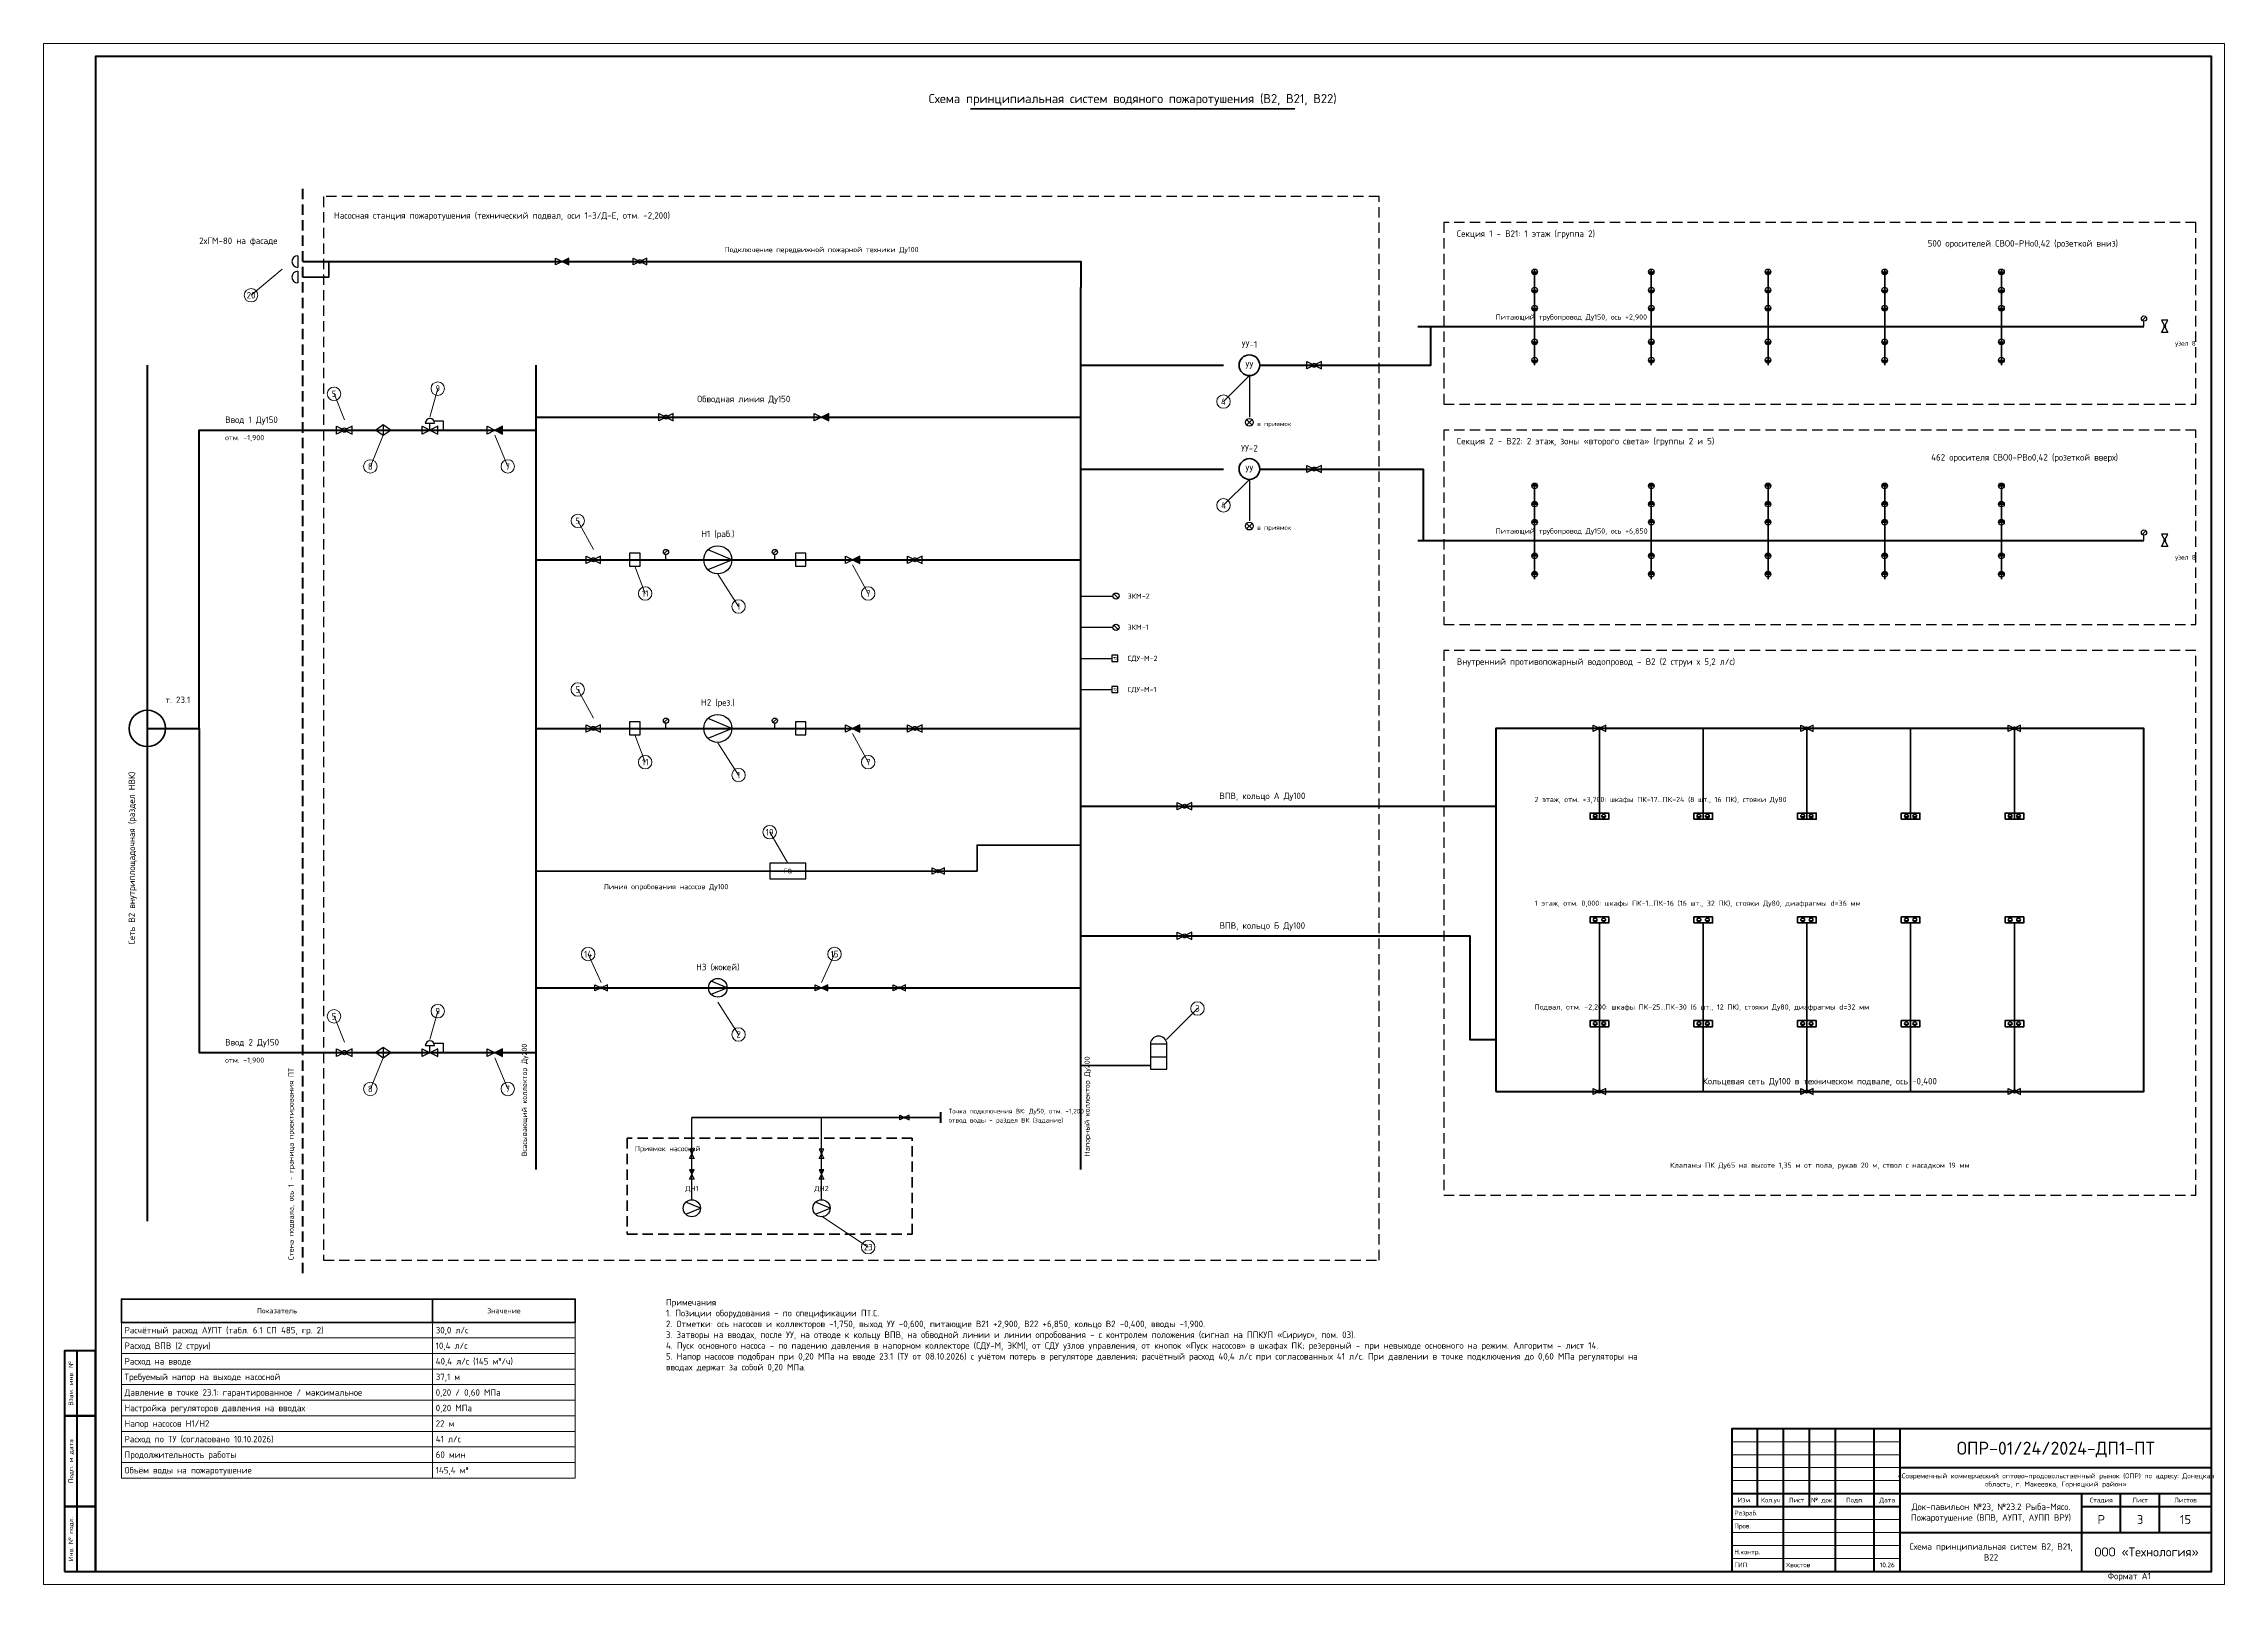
# Model space of a CAD drawing. Header units: millimetres. Extents: x 0 to 2118900, y -20000 to 84100.
# Drawn here: x 1800 to 2641, y -20000 to -19406 of the extents above; entities that cross this region are included whole.
import ezdxf
from ezdxf.enums import TextEntityAlignment as Align

# ---------------------------------------------------------------- set-up
doc = ezdxf.new("R2010")
doc.units = ezdxf.units.MM
doc.linetypes.add('DASHED', pattern=[1.524, 1.27, -0.254])
doc.linetypes.add('ПТ_ШТРИХ', pattern=[6, 4, -2])
for name, color, linetype, lineweight in [('ПТ_арматура', 7, 'Continuous', 30), ('ПТ_В2', 3, 'Continuous', 50), ('ПТ_В21', 1, 'Continuous', 50), ('ПТ_В21_расп', 1, 'Continuous', 30), ('ПТ_В22', 6, 'Continuous', 50), ('ПТ_В22_расп', 6, 'Continuous', 30), ('ПТ_ввод', 5, 'Continuous', 60), ('ПТ_выноски', 7, 'Continuous', 13), ('ПТ_контур', 7, 'Continuous', 35), ('ПТ_оборудование', 7, 'Continuous', 35), ('ПТ_оросители', 7, 'Continuous', 25), ('ПТ_ПК', 30, 'Continuous', 35), ('ПТ_рамка', 7, 'Continuous', 50), ('ПТ_рамка_тонк', 7, 'Continuous', 18), ('ПТ_текст', 7, 'Continuous', 18)]:
    doc.layers.add(name, color=color, linetype=linetype, lineweight=lineweight)
doc.styles.add('ПТ', font='isocpeur.ttf')
doc.styles.add('ПТ_загл', font='isocpeur.ttf')

msp = doc.modelspace()

# ---------------------------------------------------------------- texts
at = {"layer": 'ПТ_текст'}
for s, height, style, p in [('Схема принципиальная систем водяного пожаротушения (В2, В21, В22)', 3.5, 'ПТ_загл', (2220, -19430)), ('Подключение передвижной пожарной техники Ду100', 2, 'ПТ', (2100, -19487)), ('УУ-1', 2.5, 'ПТ_загл', (2265, -19524)), ('Обводная линия Ду150', 2.5, 'ПТ', (2070, -19545)), ('УУ-2', 2.5, 'ПТ_загл', (2265, -19564)), ('Н1 (раб.)', 2.5, 'ПТ_загл', (2060, -19597)), ('Н2 (рез.)', 2.5, 'ПТ_загл', (2060, -19662)), ('ВПВ, кольцо А Ду100', 2.5, 'ПТ', (2270, -19698)), ('ВПВ, кольцо Б Ду100', 2.5, 'ПТ', (2270, -19748)), ('Н3 (жокей)', 2.5, 'ПТ_загл', (2060, -19764)), ('Кольцевая сеть Ду100 в техническом подвале, ось -0,400', 2.5, 'ПТ', (2485, -19808)), ('Клапаны ПК Ду65 на высоте 1,35 м от пола, рукав 20 м, ствол с насадком 19 мм', 2, 'ПТ', (2485, -19840)), ('ДН1', 2, 'ПТ', (2050, -19849)), ('ДН2', 2, 'ПТ', (2100, -19849))]:
    msp.add_text(s, height=height, dxfattribs=dict(at, style=style)).set_placement(p, align=Align.BOTTOM_CENTER)
for s, height, style, p in [('Насосная станция пожаротушения (технический подвал, оси 1-3/Д-Е, отм. -2,200)', 2.5, 'ПТ', (1912, -19471)), ('Секция 1 - В21: 1 этаж (группа 2)', 2.5, 'ПТ_загл', (2345, -19478)), ('Секция 2 - В22: 2 этаж, зоны «второго света» (группы 2 и 5)', 2.5, 'ПТ_загл', (2345, -19558)), ('Внутренний противопожарный водопровод - В2 (2 струи х 5,2 л/с)', 2.5, 'ПТ_загл', (2345, -19643)), ('Приямок насосной', 2, 'ПТ', (2028, -19831))]:
    msp.add_text(s, height=height, dxfattribs=dict(at, style=style)).set_placement(p, align=Align.TOP_LEFT)
at = {"layer": 'ПТ_текст', "style": 'ПТ'}
for s, height, p in [('2хГМ-80 на фасаде', 2.5, (1860, -19484)), ('Питающий трубопровод Ду150, ось +2,900', 2, (2360, -19513)), ('узел 8', 1.8, (2622, -19523)), ('Ввод 1 Ду150', 2.5, (1870, -19553)), ('в приямок', 1.8, (2268, -19554)), ('отм. -1,900', 2, (1870, -19559.5)), ('в приямок', 1.8, (2268, -19594)), ('Питающий трубопровод Ду150, ось +6,850', 2, (2360, -19595.5)), ('узел 8', 1.8, (2622, -19605.5)), ('т. 23.1', 2.5, (1847, -19661)), ('2 этаж, отм. +3,700: шкафы ПК-17...ПК-24 (8 шт., 16 ПК), стояки Ду80', 2, (2375, -19699)), ('1 этаж, отм. 0,000: шкафы ПК-1...ПК-16 (16 шт., 32 ПК), стояки Ду80, диафрагмы d=36 мм', 2, (2375, -19739)), ('Подвал, отм. -2,200: шкафы ПК-25...ПК-30 (6 шт., 12 ПК), стояки Ду80, диафрагмы d=32 мм', 2, (2375, -19779)), ('отм. -1,900', 2, (1870, -19799.5)), ('Ввод 2 Ду150', 2.5, (1870, -19793)), ('Точка подключения ВК: Ду50, отм. -1,200', 1.8, (2149, -19819)), ('отвод воды - раздел ВК (задание)', 1.8, (2149, -19822.5)), ('Формат A1', 2.5, (2596, -19998.8))]:
    msp.add_text(s, height=height, dxfattribs=at).set_placement(p, align=Align.BOTTOM_LEFT)
for s, p in [('500 оросителей СВО0-РНо0,42 (розеткой вниз)', (2600, -19485)), ('462 оросителя СВО0-РВо0,42 (розеткой вверх)', (2600, -19567.5))]:
    msp.add_text(s, height=2.5, dxfattribs=at).set_placement(p, align=Align.BOTTOM_RIGHT)
at = {"layer": 'ПТ_текст'}
for s, height, style, p in [('20', 2.5, 'ПТ', (1880, -19503)), ('5', 2.5, 'ПТ', (1912, -19541)), ('9', 2.5, 'ПТ', (1952, -19539)), ('4', 2.5, 'ПТ', (2255, -19544)), ('8', 2.5, 'ПТ', (1926, -19569)), ('7', 2.5, 'ПТ', (1979, -19569)), ('4', 2.5, 'ПТ', (2255, -19584)), ('5', 2.5, 'ПТ', (2006, -19590)), ('11', 2.5, 'ПТ', (2032, -19618)), ('7', 2.5, 'ПТ', (2118, -19618)), ('1', 2.5, 'ПТ', (2068, -19623)), ('5', 2.5, 'ПТ', (2006, -19655)), ('11', 2.5, 'ПТ', (2032, -19683)), ('1', 2.5, 'ПТ', (2068, -19688)), ('7', 2.5, 'ПТ', (2118, -19683)), ('19', 2.5, 'ПТ', (2080, -19710)), ('FQ', 1.8, 'ПТ', (2087, -19725)), ('14', 2.5, 'ПТ', (2010, -19757)), ('15', 2.5, 'ПТ', (2105, -19757)), ('5', 2.5, 'ПТ', (1912, -19781)), ('9', 2.5, 'ПТ', (1952, -19779)), ('3', 2.5, 'ПТ', (2245, -19778)), ('2', 2.5, 'ПТ', (2068, -19788)), ('8', 2.5, 'ПТ', (1926, -19809)), ('7', 2.5, 'ПТ', (1979, -19809)), ('23', 2.5, 'ПТ', (2118, -19870)), ('ОПР-01/24/2024-ДП1-ПТ', 5, 'ПТ_загл', (2576, -19947.5)), ('Изм.', 1.8, 'ПТ', (2456, -19967.5)), ('Кол.уч', 1.8, 'ПТ', (2466, -19967.5)), ('Лист', 1.8, 'ПТ', (2476, -19967.5)), ('№ док.', 1.8, 'ПТ', (2486, -19967.5)), ('Подп.', 1.8, 'ПТ', (2498.5, -19967.5)), ('Дата', 1.8, 'ПТ', (2511, -19967.5)), ('Стадия', 1.8, 'ПТ', (2593.5, -19967.5)), ('Р', 3.5, 'ПТ', (2593.5, -19975)), ('Лист', 1.8, 'ПТ', (2608.5, -19967.5)), ('3', 3.5, 'ПТ', (2608.5, -19975)), ('Листов', 1.8, 'ПТ', (2626, -19967.5)), ('15', 3.5, 'ПТ', (2626, -19975)), ('ООО «Технология»', 3.5, 'ПТ', (2611, -19987.5)), ('10.26', 1.8, 'ПТ', (2511, -19992.5))]:
    msp.add_text(s, height=height, dxfattribs=dict(at, style=style)).set_placement(p, align=Align.MIDDLE_CENTER)
at = {"layer": 'ПТ_текст', "style": 'ПТ'}
for s, height, p in [('ЭКМ-2', 2, (2218, -19619)), ('ЭКМ-1', 2, (2218, -19631)), ('СДУ-М-2', 2, (2218, -19643)), ('СДУ-М-1', 2, (2218, -19655)), ('Расчётный расход АУПТ (табл. 6.1 СП 485, гр. 2)', 2.5, (1831.2, -19902)), ('30,0 л/с', 2.5, (1951.2, -19902)), ('Расход ВПВ (2 струи)', 2.5, (1831.2, -19908)), ('Расход на вводе', 2.5, (1831.2, -19914)), ('10,4 л/с', 2.5, (1951.2, -19908)), ('40,4 л/с (145 м³/ч)', 2.5, (1951.2, -19914)), ('Требуемый напор на выходе насосной', 2.5, (1831.2, -19920)), ('37,1 м', 2.5, (1951.2, -19920)), ('Давление в точке 23.1: гарантированное / максимальное', 2.5, (1831.2, -19926)), ('Настройка регуляторов давления на вводах', 2.5, (1831.2, -19932)), ('0,20 / 0,60 МПа', 2.5, (1951.2, -19926)), ('0,20 МПа', 2.5, (1951.2, -19932)), ('Напор насосов Н1/Н2', 2.5, (1831.2, -19938)), ('22 м', 2.5, (1951.2, -19938)), ('Расход по ТУ (согласовано 10.10.2026)', 2.5, (1831.2, -19944)), ('41 л/с', 2.5, (1951.2, -19944)), ('Объём воды на пожаротушение', 2.5, (1831.2, -19956)), ('Продолжительность работы', 2.5, (1831.2, -19950)), ('145,4 м³', 2.5, (1951.2, -19956)), ('60 мин', 2.5, (1951.2, -19950)), ('Разраб.', 1.8, (2452, -19972.5)), ('Пров.', 1.8, (2452, -19977.5)), ('Н.контр.', 1.8, (2452, -19987.5)), ('ГИП', 1.8, (2452, -19992.5)), ('Хвостов', 1.8, (2472, -19992.5))]:
    msp.add_text(s, height=height, dxfattribs=at).set_placement(p, align=Align.MIDDLE_LEFT)
msp.add_text('Сеть В2 внутриплощадочная (раздел НВК)', height=2.5, rotation=90, dxfattribs=at).set_placement((1836, -19720), align=Align.BOTTOM_CENTER)
msp.add_text('Линия опробования насосов Ду100', height=2, dxfattribs=at).set_placement((2040, -19730), align=Align.TOP_CENTER)
for s, p in [('Всасывающий коллектор Ду200', (1987, -19835)), ('Напорный коллектор Ду200', (2204, -19835)), ('Стена подвала, ось 1 - граница проектирования ПТ', (1897, -19875))]:
    msp.add_text(s, height=2, rotation=90, dxfattribs=at).set_placement(p, align=Align.BOTTOM_LEFT)
for s, p in [('Взам. инв. №', (1810.5, -19922.5)), ('Подп. и дата', (1810.5, -19952.5)), ('Инв. № подл.', (1810.5, -19982.5))]:
    msp.add_text(s, height=1.8, rotation=90, dxfattribs=at).set_placement(p, align=Align.MIDDLE_CENTER)
for s, insert, char_height, width, attachment_point in [('Показатель', (1890, -19894.5), 1.98, 118.5, 5), ('Значение', (1977.5, -19894.5), 1.98, 53.5, 5), ('Примечания \\P1. Позиции оборудования - по спецификации ПТ.С. \\P2. Отметки: ось насосов и коллекторов -1,750, выход УУ -0,600, питающие В21 +2,900, В22 +6,850, кольцо В2 -0,400, вводы -1,900. \\P3. Затворы на вводах, после УУ, на отводе к кольцу ВПВ, на обводной линии и линии опробования - с контролем положения (сигнал на ППКУП «Сириус», пом. 03). \\P4. Пуск основного насоса - по падению давления в напорном коллекторе (СДУ-М, ЭКМ), от СДУ узлов управления, от кнопок «Пуск насосов» в шкафах ПК; резервный - при невыходе основного на режим. Алгоритм - лист 14. \\P5. Напор насосов подобран при 0,20 МПа на вводе 23.1 (ТУ от 08.10.2026) с учётом потерь в регуляторе давления; расчётный расход 40,4 л/с при согласованных 41 л/с. При давлении в точке подключения до 0,60 МПа регуляторы на вводах держат за собой 0,20 МПа.', (2040, -19890), 2.5, 380, 1), ('«Современный коммерческий оптово-продовольственный рынок (ОПР) по адресу: Донецкая область, г. Макеевка, Горняцкий район»', (2576, -19960), 1.9, 116, 5), ('Док-павильон №23, №23.2 Рыба-Мясо. Пожаротушение (ВПВ, АУПТ, АУПП ВРУ)', (2551, -19972.5), 2.5, 66, 5), ('Схема принципиальная систем В2, В21, В22', (2551, -19987.5), 2.5, 66, 5)]:
    msp.add_mtext(s, dxfattribs=dict(at, insert=insert, char_height=char_height, width=width, attachment_point=attachment_point))

# ---------------------------------------------------------------- blocks, each defined once
blk = doc.blocks.new('V_BFLY')
blk.add_lwpolyline([(-2, -1), (-2, 1), (2, -1), (2, 1)], close=True)
blk.add_circle((0, 0), 0.55)
blk = doc.blocks.new('STRAINER')
at = {"linetype": 'DASHED'}
blk.add_line((0, 1.4), (0, -1.4), dxfattribs=at)
blk.add_lwpolyline([(-2, 0), (0, 1.4), (2, 0), (0, -1.4)], close=True)
blk = doc.blocks.new('V_PRV')
for p, q in [((-1.2, 1.8), (1.2, 1.8)), ((0, 0), (0, 1.8))]:
    blk.add_line(p, q)
blk.add_lwpolyline([(-2, -1), (-2, 1), (2, -1), (2, 1)], close=True)
blk.add_lwpolyline([(1.2, 2.4), (3.4, 2.4), (3.4, 0)])
blk.add_arc((0, 1.8), 1.2, 0, 180)
blk = doc.blocks.new('V_CHECK')
h = blk.add_hatch(color=7)
h.dxf.hatch_style = 1
h.paths.add_polyline_path([(0, 0), (2, 1), (2, -1)])
blk.add_lwpolyline([(-2, -1), (-2, 1), (2, -1), (2, 1)], close=True)
blk = doc.blocks.new('PUMP')
blk.add_lwpolyline([(-2.1, -2.1), (3, 0), (-2.1, 2.1)])
blk.add_circle((0, 0), 3)
blk = doc.blocks.new('MANOM')
for p, q in [((-0.5, 2.5), (0.6, 3.6)), ((0, 0), (0, 2))]:
    blk.add_line(p, q)
blk.add_circle((0, 3), 1)
blk = doc.blocks.new('V_BALL')
h = blk.add_hatch(color=7)
h.dxf.hatch_style = 1
h.paths.add_polyline_path([(0.5, 0, 1), (-0.5, 0, 1)])
blk.add_lwpolyline([(-2, -1), (-2, 1), (2, -1), (2, 1)], close=True)
blk = doc.blocks.new('TANK')
blk.add_line((-2, -1), (2, -1))
blk.add_lwpolyline([(-2, -4), (2, -4), (2, 2), (-2, 2)], close=True)
blk.add_arc((0, 2), 2, 0, 180)
blk = doc.blocks.new('PSW')
blk.add_line((0, 0), (0, 1.6))
blk.add_lwpolyline([(-1, 1.6), (1, 1.6), (1, 3.6), (-1, 3.6)], close=True)
at = {"style": 'ПТ'}
blk.add_text('Р', height=1.2, dxfattribs=at).set_placement((0, 2.6), align=Align.MIDDLE_CENTER)
blk = doc.blocks.new('GM80')
blk.add_lwpolyline([(0, -1.5), (0, 1.5)])
blk.add_arc((0, 0), 1.5, -90, 90)
blk = doc.blocks.new('UU')
blk.add_circle((0, 0), 2.5)
at = {"style": 'ПТ'}
blk.add_text('УУ', height=1.6, dxfattribs=at).set_placement((0, 0), align=Align.MIDDLE_CENTER)
blk = doc.blocks.new('DRAIN')
for p, q in [((-1.06, -1.06), (1.06, 1.06)), ((-1.06, 1.06), (1.06, -1.06))]:
    blk.add_line(p, q)
blk.add_circle((0, 0), 1.5)
blk = doc.blocks.new('SPR_DN')
for p, q in [((-1.1, 0), (1.1, 0)), ((-1.08, -0.18), (1.08, -0.18)), ((-1.04, -0.37), (1.04, -0.37)), ((-0.95, -0.55), (0.95, -0.55)), ((-0.82, -0.73), (0.82, -0.73)), ((-0.61, -0.92), (0.61, -0.92))]:
    blk.add_line(p, q)
blk.add_circle((0, 0), 1.1)
blk = doc.blocks.new('SPR_UP')
for p, q in [((-1.1, 0), (1.1, 0)), ((-1.08, 0.18), (1.08, 0.18)), ((-1.04, 0.37), (1.04, 0.37)), ((-0.95, 0.55), (0.95, 0.55)), ((-0.82, 0.73), (0.82, 0.73)), ((-0.61, 0.92), (0.61, 0.92))]:
    blk.add_line(p, q)
blk.add_circle((0, 0), 1.1)
blk = doc.blocks.new('PK2')
h = blk.add_hatch(color=7)
h.dxf.hatch_style = 1
h.paths.add_polyline_path([(-2.6, 1.3, 1), (-1, 1.3)])
h = blk.add_hatch(color=7)
h.dxf.hatch_style = 1
h.paths.add_polyline_path([(1, 1.3, 1), (2.6, 1.3)])
blk.add_lwpolyline([(-4, 0), (4, 0), (4, 2.6), (-4, 2.6)], close=True)
for centre in [(-1.8, 1.3), (1.8, 1.3)]:
    blk.add_circle(centre, 0.8)

# ---------------------------------------------------------------- linework, layer by layer
at = {"layer": 'ПТ_арматура'}
for points in [[(2026, -19607.5), (2030, -19607.5), (2030, -19602.5), (2026, -19602.5)], [(2090, -19607.5), (2094, -19607.5), (2094, -19602.5), (2090, -19602.5)], [(2026, -19672.5), (2030, -19672.5), (2030, -19667.5), (2026, -19667.5)], [(2090, -19672.5), (2094, -19672.5), (2094, -19667.5), (2090, -19667.5)], [(2080, -19728), (2094, -19728), (2094, -19722), (2080, -19722)]]:
    msp.add_lwpolyline(points, close=True, dxfattribs=at)
at = {"layer": 'ПТ_В2', "lineweight": 50}
for points in [[(1900, -19490), (2200, -19490), (2200, -19500)], [(1990, -19550), (2200, -19550)], [(1990, -19605), (2200, -19605)], [(1990, -19670), (2200, -19670)], [(1990, -19770), (2200, -19770)]]:
    msp.add_lwpolyline(points, dxfattribs=at)
at = {"layer": 'ПТ_В2', "lineweight": 35}
for points in [[(1900, -19496), (1910, -19496), (1910, -19490)], [(2400, -19670), (2400, -19705)], [(2440, -19670), (2440, -19705)], [(2480, -19670), (2480, -19705)], [(2520, -19670), (2520, -19705)], [(2560, -19670), (2560, -19705)], [(2200, -19715), (2160, -19715), (2160, -19725), (1990, -19725)], [(2400, -19810), (2400, -19745)], [(2440, -19810), (2440, -19745)], [(2480, -19810), (2480, -19745)], [(2520, -19810), (2520, -19745)], [(2560, -19810), (2560, -19745)], [(2400, -19810), (2400, -19785)], [(2440, -19810), (2440, -19785)], [(2480, -19810), (2480, -19785)], [(2520, -19810), (2520, -19785)], [(2560, -19810), (2560, -19785)], [(2200, -19800), (2227, -19800)], [(2050, -19820), (2146, -19820)]]:
    msp.add_lwpolyline(points, dxfattribs=at)
at = {"layer": 'ПТ_В2', "lineweight": 70}
for points in [[(2200, -19840), (2200, -19500)], [(1990, -19840), (1990, -19530)]]:
    msp.add_lwpolyline(points, dxfattribs=at)
at = {"layer": 'ПТ_В2', "lineweight": 60}
for points in [[(2200, -19530), (2255, -19530)], [(2200, -19570), (2255, -19570)], [(2360, -19810), (2610, -19810), (2610, -19670), (2360, -19670), (2360, -19810)], [(2200, -19700), (2330, -19700)], [(2330, -19700), (2345, -19700), (2345, -19700), (2360, -19700)], [(2200, -19750), (2330, -19750)], [(2330, -19750), (2350, -19750), (2350, -19790), (2360, -19790)]]:
    msp.add_lwpolyline(points, dxfattribs=at)
at = {"layer": 'ПТ_В2', "lineweight": 25}
for points in [[(2265, -19534), (2265, -19550)], [(2265, -19574), (2265, -19590)], [(2200, -19619), (2210, -19619)], [(2200, -19631), (2210, -19631)], [(2200, -19643), (2210, -19643)], [(2200, -19655), (2210, -19655)], [(2050, -19852), (2050, -19820)], [(2100, -19852), (2100, -19820)]]:
    msp.add_lwpolyline(points, dxfattribs=at)
at = {"layer": 'ПТ_В21', "lineweight": 60}
for points in [[(2330, -19515), (2345, -19515)], [(2330, -19530), (2335, -19530), (2335, -19515), (2345, -19515)], [(2345, -19515), (2610, -19515)], [(2269, -19530), (2330, -19530)]]:
    msp.add_lwpolyline(points, dxfattribs=at)
at = {"layer": 'ПТ_В21_расп', "lineweight": 35}
for points in [[(2375, -19515), (2375, -19493)], [(2420, -19515), (2420, -19493)], [(2465, -19515), (2465, -19493)], [(2510, -19515), (2510, -19493)], [(2555, -19515), (2555, -19493)], [(2375, -19515), (2375, -19530)], [(2420, -19515), (2420, -19530)], [(2465, -19515), (2465, -19530)], [(2510, -19515), (2510, -19530)], [(2555, -19515), (2555, -19530)]]:
    msp.add_lwpolyline(points, dxfattribs=at)
at = {"layer": 'ПТ_В22', "lineweight": 60}
for points in [[(2269, -19570), (2330, -19570)], [(2330, -19570), (2332, -19570), (2332, -19597.5), (2345, -19597.5)], [(2330, -19597.5), (2345, -19597.5)], [(2345, -19597.5), (2610, -19597.5)]]:
    msp.add_lwpolyline(points, dxfattribs=at)
at = {"layer": 'ПТ_В22_расп', "lineweight": 35}
for points in [[(2375, -19597.5), (2375, -19575.5)], [(2420, -19597.5), (2420, -19575.5)], [(2465, -19597.5), (2465, -19575.5)], [(2510, -19597.5), (2510, -19575.5)], [(2555, -19597.5), (2555, -19575.5)], [(2375, -19597.5), (2375, -19612.5)], [(2420, -19597.5), (2420, -19612.5)], [(2465, -19597.5), (2465, -19612.5)], [(2510, -19597.5), (2510, -19612.5)], [(2555, -19597.5), (2555, -19612.5)]]:
    msp.add_lwpolyline(points, dxfattribs=at)
at = {"layer": 'ПТ_ввод', "lineweight": 70}
msp.add_lwpolyline([(1840, -19860), (1840, -19530)], dxfattribs=at)
at = {"layer": 'ПТ_ввод', "lineweight": 60}
for points in [[(1840, -19670), (1860, -19670), (1860, -19555), (1990, -19555)], [(1840, -19670), (1860, -19670), (1860, -19795), (1990, -19795)]]:
    msp.add_lwpolyline(points, dxfattribs=at)
at = {"layer": 'ПТ_выноски'}
for p, q in [((1892, -19493), (1880, -19503)), ((2265, -19534), (2255, -19544)), ((1916, -19551), (1912, -19541)), ((1949, -19550), (1952, -19539)), ((1931, -19557), (1926, -19569)), ((1974, -19557), (1979, -19569)), ((2265, -19574), (2255, -19584)), ((2012, -19601), (2006, -19590)), ((2028, -19607.5), (2032, -19618)), ((2060, -19610.5), (2068, -19623)), ((2112, -19607), (2118, -19618)), ((2012, -19666), (2006, -19655)), ((2028, -19672.5), (2032, -19683)), ((2060, -19675.5), (2068, -19688)), ((2112, -19672), (2118, -19683)), ((2087, -19722), (2080, -19710)), ((2015, -19768), (2010, -19757)), ((2100, -19768), (2105, -19757)), ((1949, -19790), (1952, -19779)), ((2060, -19775.5), (2068, -19788)), ((2233, -19790), (2245, -19778)), ((1916, -19791), (1912, -19781)), ((1931, -19797), (1926, -19809)), ((1974, -19797), (1979, -19809)), ((2100, -19858), (2118, -19870))]:
    msp.add_line(p, q, dxfattribs=at)
for centre in [(1880, -19503), (1952, -19539), (1912, -19541), (2255, -19544), (1926, -19569), (1979, -19569), (2255, -19584), (2006, -19590), (2032, -19618), (2068, -19623), (2118, -19618), (2006, -19655), (2032, -19683), (2068, -19688), (2118, -19683), (2080, -19710), (2010, -19757), (2105, -19757), (1912, -19781), (1952, -19779), (2245, -19778), (2068, -19788), (1926, -19809), (1979, -19809), (2118, -19870)]:
    msp.add_circle(centre, 2.6, dxfattribs=at)
at = {"layer": 'ПТ_контур', "lineweight": 35}
msp.add_line((2157.44, -19431.2), (2282.56, -19431.2), dxfattribs=at)
at = {"layer": 'ПТ_контур', "linetype": 'ПТ_ШТРИХ', "lineweight": 50}
msp.add_line((1900, -19880), (1900, -19460), dxfattribs=at)
at = {"layer": 'ПТ_контур', "lineweight": 50}
msp.add_line((2146, -19822), (2146, -19818), dxfattribs=at)
at = {"layer": 'ПТ_контур', "linetype": 'ПТ_ШТРИХ', "lineweight": 25}
for points in [[(1908, -19875), (2315, -19875), (2315, -19465), (1908, -19465)], [(2340, -19545), (2630, -19545), (2630, -19475), (2340, -19475)], [(2340, -19630), (2630, -19630), (2630, -19555), (2340, -19555)], [(2340, -19850), (2630, -19850), (2630, -19640), (2340, -19640)]]:
    msp.add_lwpolyline(points, close=True, dxfattribs=at)
at = {"layer": 'ПТ_контур', "linetype": 'ПТ_ШТРИХ', "lineweight": 35}
msp.add_lwpolyline([(2025, -19865), (2135, -19865), (2135, -19828), (2025, -19828)], close=True, dxfattribs=at)
at = {"layer": 'ПТ_контур', "lineweight": 35}
msp.add_circle((1840, -19670), 7, dxfattribs=at)
at = {"layer": 'ПТ_рамка', "lineweight": 50}
for p, q in [((1813, -19935), (1813, -19910)), ((1813, -19970), (1813, -19935)), ((2461, -19970), (2461, -19940)), ((2471, -19970), (2471, -19940)), ((2481, -19970), (2481, -19940)), ((2491, -19970), (2491, -19940)), ((2506, -19970), (2506, -19940)), ((2451, -19965), (2516, -19965)), ((2516, -19965), (2636, -19965)), ((2601, -19980), (2601, -19965)), ((2616, -19980), (2616, -19965)), ((1813, -19995), (1813, -19970)), ((2451, -19970), (2516, -19970)), ((2471, -19995), (2471, -19970)), ((2491, -19995), (2491, -19970)), ((2506, -19995), (2506, -19970)), ((2586, -19970), (2636, -19970))]:
    msp.add_line(p, q, dxfattribs=at)
at = {"layer": 'ПТ_рамка', "lineweight": 70}
for p, q in [((2516, -19995), (2516, -19940)), ((2516, -19955), (2636, -19955)), ((2586, -19995), (2586, -19965)), ((2516, -19980), (2636, -19980))]:
    msp.add_line(p, q, dxfattribs=at)
at = {"layer": 'ПТ_рамка', "lineweight": 18}
for p, q in [((2451, -19945), (2516, -19945)), ((2451, -19950), (2516, -19950)), ((2451, -19955), (2516, -19955)), ((2451, -19960), (2516, -19960)), ((2451, -19975), (2516, -19975)), ((2451, -19980), (2516, -19980)), ((2451, -19985), (2516, -19985)), ((2451, -19990), (2516, -19990))]:
    msp.add_line(p, q, dxfattribs=at)
at = {"layer": 'ПТ_рамка', "lineweight": 70}
for points in [[(1820, -19995), (2636, -19995), (2636, -19411), (1820, -19411)], [(2451, -19995), (2636, -19995), (2636, -19940), (2451, -19940)]]:
    msp.add_lwpolyline(points, close=True, dxfattribs=at)
at = {"layer": 'ПТ_рамка', "lineweight": 50}
for points in [[(1808, -19935), (1820, -19935), (1820, -19910), (1808, -19910)], [(1808, -19970), (1820, -19970), (1820, -19935), (1808, -19935)], [(1808, -19995), (1820, -19995), (1820, -19970), (1808, -19970)]]:
    msp.add_lwpolyline(points, close=True, dxfattribs=at)
at = {"layer": 'ПТ_рамка_тонк', "lineweight": 35}
for p, q in [((1830, -19890), (1830, -19899)), ((1950, -19890), (1950, -19899)), ((2005, -19890), (2005, -19899))]:
    msp.add_line(p, q, dxfattribs=at)
at = {"layer": 'ПТ_рамка_тонк'}
for p, q in [((1830, -19899), (1830, -19905)), ((1830, -19905), (2005, -19905)), ((1830, -19905), (1830, -19911)), ((1950, -19899), (1950, -19905)), ((1950, -19905), (1950, -19911)), ((2005, -19899), (2005, -19905)), ((2005, -19905), (2005, -19911)), ((1830, -19911), (2005, -19911)), ((1830, -19911), (1830, -19917)), ((1950, -19911), (1950, -19917)), ((2005, -19911), (2005, -19917)), ((1830, -19917), (2005, -19917)), ((1830, -19917), (1830, -19923)), ((1830, -19923), (2005, -19923)), ((1830, -19923), (1830, -19929)), ((1950, -19917), (1950, -19923)), ((1950, -19923), (1950, -19929)), ((2005, -19917), (2005, -19923)), ((2005, -19923), (2005, -19929)), ((1830, -19929), (2005, -19929)), ((1830, -19929), (1830, -19935)), ((1950, -19929), (1950, -19935)), ((2005, -19929), (2005, -19935)), ((1830, -19935), (2005, -19935)), ((1830, -19935), (1830, -19941)), ((1950, -19935), (1950, -19941)), ((2005, -19935), (2005, -19941)), ((1830, -19941), (2005, -19941)), ((1830, -19941), (1830, -19947)), ((1830, -19947), (2005, -19947)), ((1830, -19947), (1830, -19953)), ((1950, -19941), (1950, -19947)), ((1950, -19947), (1950, -19953)), ((2005, -19941), (2005, -19947)), ((2005, -19947), (2005, -19953)), ((1830, -19953), (2005, -19953)), ((1830, -19953), (1830, -19959)), ((1950, -19953), (1950, -19959)), ((2005, -19953), (2005, -19959)), ((1830, -19959), (2005, -19959))]:
    msp.add_line(p, q, dxfattribs=at)
at = {"layer": 'ПТ_рамка_тонк', "lineweight": 13}
msp.add_lwpolyline([(1800, -20000), (2641, -20000), (2641, -19406), (1800, -19406)], close=True, dxfattribs=at)
at = {"layer": 'ПТ_рамка_тонк', "lineweight": 35}
msp.add_lwpolyline([(1830, -19899), (2005, -19899), (2005, -19890), (1830, -19890)], close=True, dxfattribs=at)

# ---------------------------------------------------------------- block references
at = {"layer": 'ПТ_арматура'}
for name, p, xscale, yscale, rotation in [('GM80', (1898, -19490), 1.5, 1.5, 180), ('GM80', (1898, -19496), 1.5, 1.5, 180), ('V_BALL', (2618, -19515), 1.2, 1.2, 90), ('V_BALL', (2618, -19597.5), 1.2, 1.2, 90), ('MANOM', (2210, -19619), 1.2, 1.2, -90), ('MANOM', (2210, -19631), 1.2, 1.2, -90), ('PSW', (2210, -19643), 1.2, 1.2, -90), ('PSW', (2210, -19655), 1.2, 1.2, -90), ('V_BALL', (2050, -19834), 0.9, 0.9, 90), ('V_BALL', (2100, -19834), 0.9, 0.9, 90), ('V_CHECK', (2050, -19842), 0.9, 0.9, 90), ('V_CHECK', (2100, -19842), 0.9, 0.9, 90)]:
    msp.add_blockref(name, p, dxfattribs=dict(at, xscale=xscale, yscale=yscale, rotation=rotation))
for name, p, xscale, yscale in [('V_CHECK', (2000, -19490), 1.3, 1.3), ('V_BFLY', (2030, -19490), 1.3, 1.3), ('V_BFLY', (2290, -19530), 1.4, 1.4), ('STRAINER', (1931, -19555), 1.5, 1.5), ('V_PRV', (1949, -19555), 1.5, 1.5), ('V_BFLY', (2040, -19550), 1.4, 1.4), ('V_CHECK', (2100, -19550), 1.4, 1.4), ('V_BFLY', (1916, -19555), 1.5, 1.5), ('V_CHECK', (1974, -19555), 1.5, 1.5), ('V_BFLY', (2290, -19570), 1.4, 1.4), ('V_BFLY', (2012, -19605), 1.4, 1.4), ('PUMP', (2060, -19605), 1.8, 1.8), ('V_CHECK', (2112, -19605), 1.4, 1.4), ('V_BFLY', (2136, -19605), 1.4, 1.4), ('V_BFLY', (2012, -19670), 1.4, 1.4), ('PUMP', (2060, -19670), 1.8, 1.8), ('V_CHECK', (2112, -19670), 1.4, 1.4), ('V_BFLY', (2136, -19670), 1.4, 1.4), ('V_BFLY', (2400, -19670), 1.2, 1.2), ('V_BFLY', (2480, -19670), 1.2, 1.2), ('V_BFLY', (2560, -19670), 1.2, 1.2), ('V_BFLY', (2240, -19700), 1.4, 1.4), ('V_BFLY', (2145, -19725), 1.2, 1.2), ('V_BFLY', (2240, -19750), 1.4, 1.4), ('V_BALL', (2015, -19770), 1.2, 1.2), ('PUMP', (2060, -19770), 1.2, 1.2), ('V_CHECK', (2100, -19770), 1.2, 1.2), ('V_BALL', (2130, -19770), 1.2, 1.2), ('TANK', (2230, -19795), 1.6, 1.6), ('V_BFLY', (1916, -19795), 1.5, 1.5), ('STRAINER', (1931, -19795), 1.5, 1.5), ('V_PRV', (1949, -19795), 1.5, 1.5), ('V_CHECK', (1974, -19795), 1.5, 1.5), ('V_BFLY', (2400, -19810), 1.2, 1.2), ('V_BFLY', (2480, -19810), 1.2, 1.2), ('V_BFLY', (2560, -19810), 1.2, 1.2), ('V_BALL', (2132, -19820), 0.9, 0.9), ('PUMP', (2050, -19855), 1.1, 1.1), ('PUMP', (2100, -19855), 1.1, 1.1)]:
    msp.add_blockref(name, p, dxfattribs=dict(at, xscale=xscale, yscale=yscale))
for name, p in [('MANOM', (2610, -19515)), ('DRAIN', (2265, -19552)), ('DRAIN', (2265, -19592)), ('MANOM', (2610, -19597.5)), ('MANOM', (2040, -19605)), ('MANOM', (2082, -19605)), ('MANOM', (2040, -19670)), ('MANOM', (2082, -19670))]:
    msp.add_blockref(name, p, dxfattribs=at)
at = {"layer": 'ПТ_оборудование', "xscale": 1.6, "yscale": 1.6}
for p in [(2265, -19530), (2265, -19570)]:
    msp.add_blockref('UU', p, dxfattribs=at)
at = {"layer": 'ПТ_оросители'}
for name, p in [('SPR_DN', (2375, -19494)), ('SPR_DN', (2420, -19494)), ('SPR_DN', (2465, -19494)), ('SPR_DN', (2510, -19494)), ('SPR_DN', (2555, -19494)), ('SPR_DN', (2375, -19501)), ('SPR_DN', (2420, -19501)), ('SPR_DN', (2465, -19501)), ('SPR_DN', (2510, -19501)), ('SPR_DN', (2555, -19501)), ('SPR_DN', (2375, -19508)), ('SPR_DN', (2420, -19508)), ('SPR_DN', (2465, -19508)), ('SPR_DN', (2510, -19508)), ('SPR_DN', (2555, -19508)), ('SPR_DN', (2375, -19521)), ('SPR_DN', (2375, -19528)), ('SPR_DN', (2420, -19521)), ('SPR_DN', (2420, -19528)), ('SPR_DN', (2465, -19521)), ('SPR_DN', (2465, -19528)), ('SPR_DN', (2510, -19521)), ('SPR_DN', (2510, -19528)), ('SPR_DN', (2555, -19521)), ('SPR_DN', (2555, -19528)), ('SPR_UP', (2375, -19576.5)), ('SPR_UP', (2420, -19576.5)), ('SPR_UP', (2465, -19576.5)), ('SPR_UP', (2510, -19576.5)), ('SPR_UP', (2555, -19576.5)), ('SPR_UP', (2375, -19583.5)), ('SPR_UP', (2420, -19583.5)), ('SPR_UP', (2465, -19583.5)), ('SPR_UP', (2510, -19583.5)), ('SPR_UP', (2555, -19583.5)), ('SPR_UP', (2375, -19590.5)), ('SPR_UP', (2420, -19590.5)), ('SPR_UP', (2465, -19590.5)), ('SPR_UP', (2510, -19590.5)), ('SPR_UP', (2555, -19590.5)), ('SPR_UP', (2375, -19603.5)), ('SPR_UP', (2420, -19603.5)), ('SPR_UP', (2465, -19603.5)), ('SPR_UP', (2510, -19603.5)), ('SPR_UP', (2555, -19603.5)), ('SPR_UP', (2375, -19610.5)), ('SPR_UP', (2420, -19610.5)), ('SPR_UP', (2465, -19610.5)), ('SPR_UP', (2510, -19610.5)), ('SPR_UP', (2555, -19610.5))]:
    msp.add_blockref(name, p, dxfattribs=at)
at = {"layer": 'ПТ_ПК', "xscale": 0.9, "yscale": 0.9}
for p in [(2400, -19705), (2440, -19705), (2480, -19705), (2520, -19705), (2560, -19705), (2400, -19745), (2440, -19745), (2480, -19745), (2520, -19745), (2560, -19745), (2400, -19785), (2440, -19785), (2480, -19785), (2520, -19785), (2560, -19785)]:
    msp.add_blockref('PK2', p, dxfattribs=at)

msp.set_redraw_order([(e.dxf.handle, doc.entitydb.next_handle()) for e in msp.query("TEXT MTEXT ATTDEF DIMENSION ARC_DIMENSION")])  # texts and dimensions are drawn at this point

doc.saveas('drawing.dxf')
